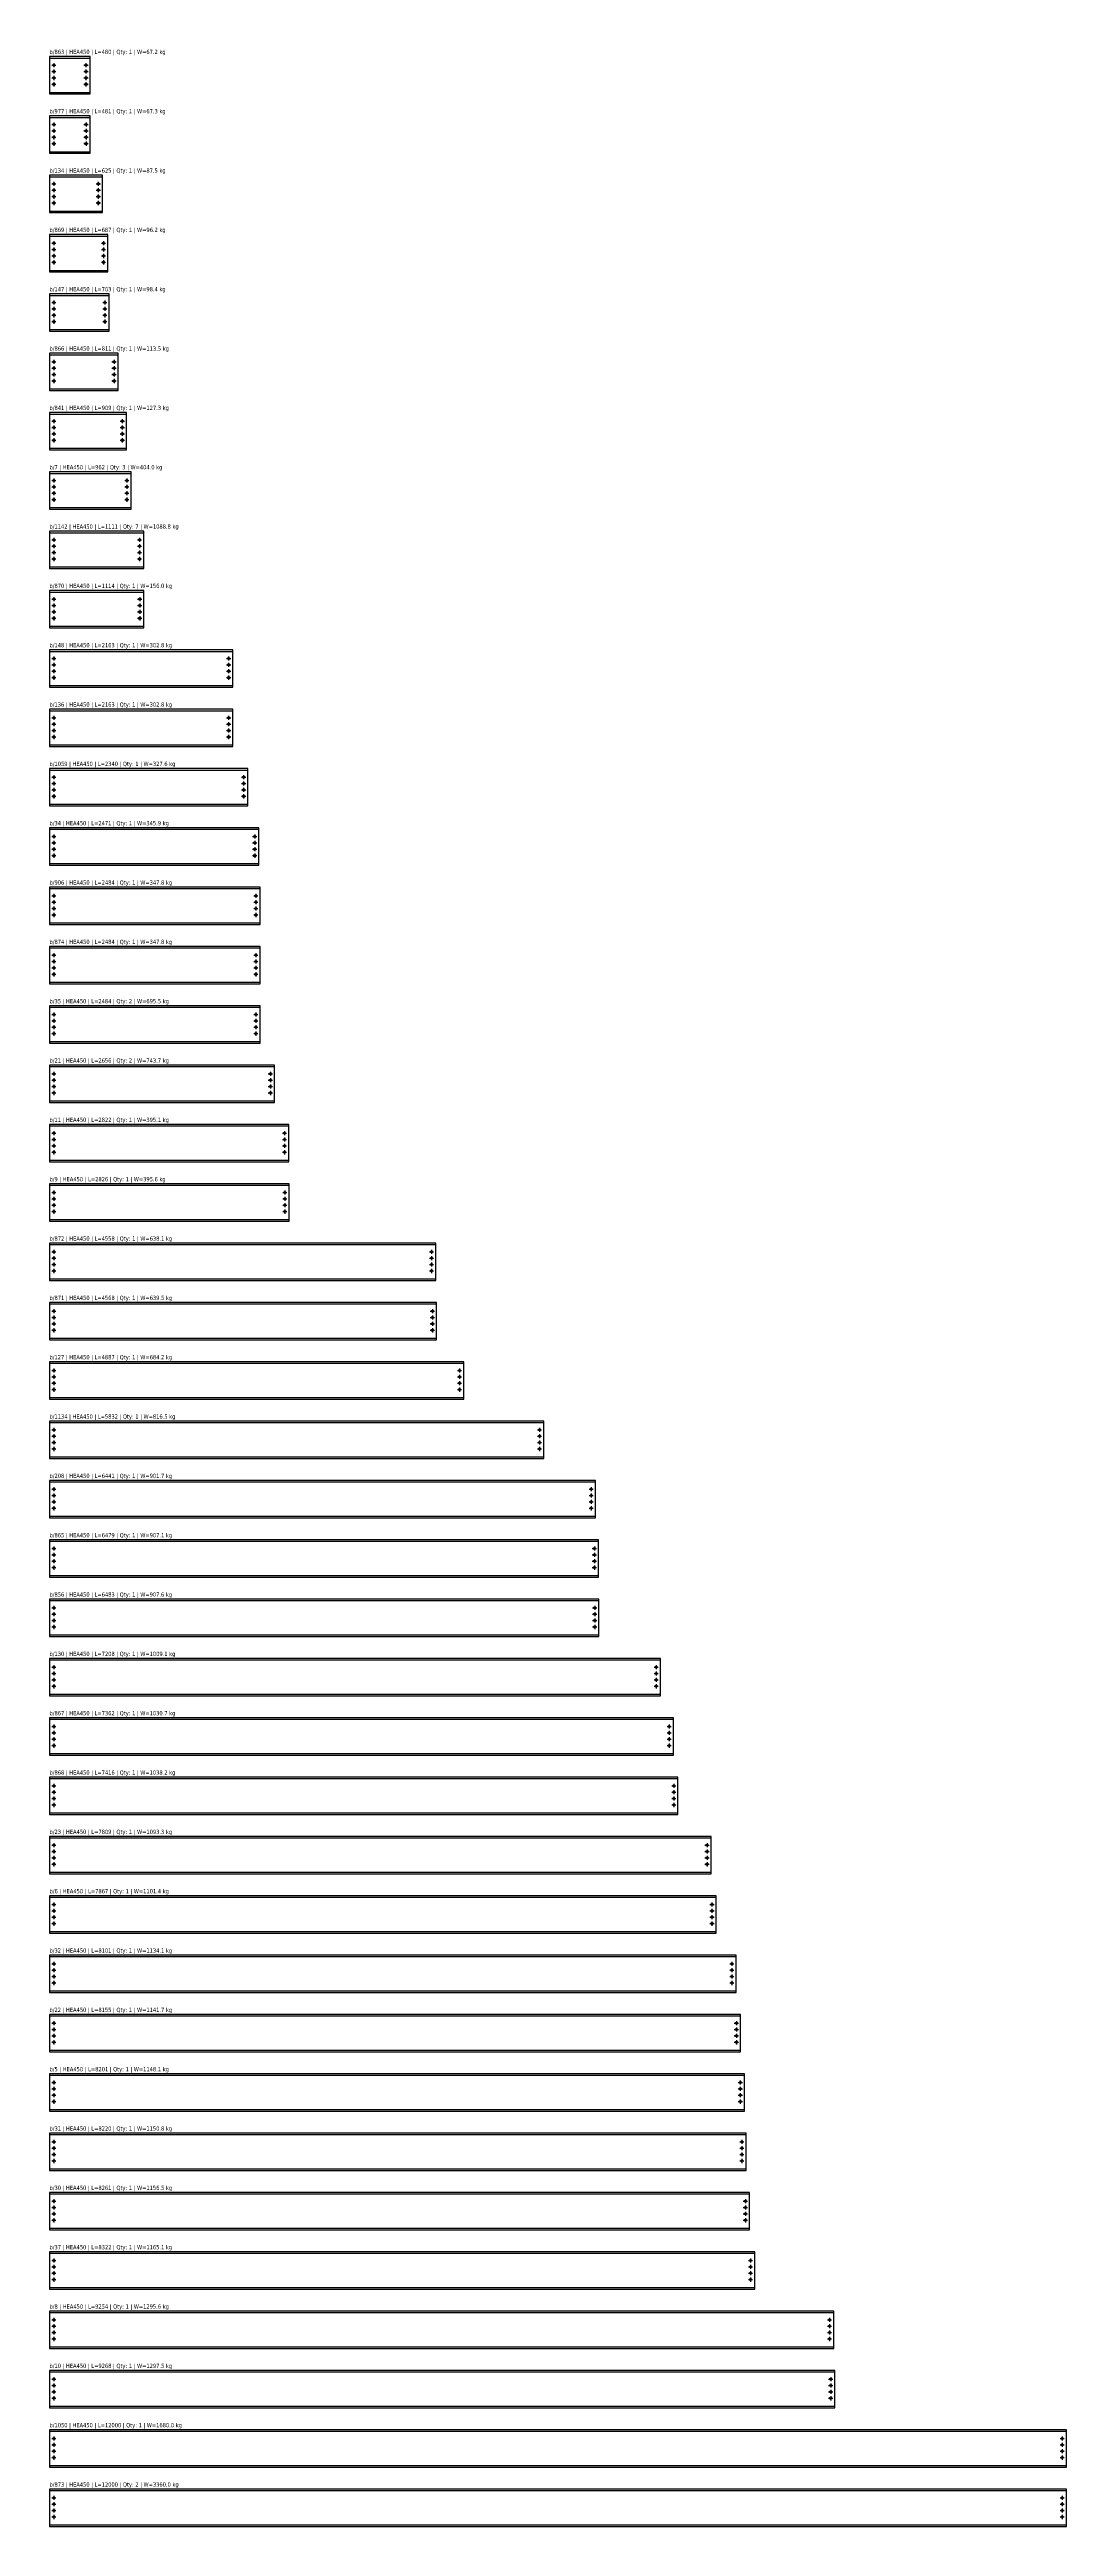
# Model space of a CAD drawing. Header units: millimetres. Extents: x 0 to 240831, y 0 to 45222.
# Drawn here: x 0 to 12000, y 16000 to 45222 of the extents above; entities that cross this region are included whole.
import ezdxf
from ezdxf.enums import TextEntityAlignment as Align

# ---------------------------------------------------------------- set-up
doc = ezdxf.new("R2010")
doc.units = ezdxf.units.MM
doc.header["$LTSCALE"] = 1000
for name, color, linetype in [('HEA450', 2, 'Continuous'), ('PERFORACIONES', 1, 'Continuous'), ('TXT_GEN', 3, 'Continuous')]:
    doc.layers.add(name, color=color, linetype=linetype)
doc.styles.add('VERDNA', font='verdana.ttf', dxfattribs={"width": 0.8})

# ---------------------------------------------------------------- blocks, each defined once
blk = doc.blocks.new('d25')
at = {"layer": 'PERFORACIONES', "linetype": 'ByBlock'}
for p, q in [((-24.5, 0), (24.5, 0)), ((0, 24.5), (0, -24.5))]:
    blk.add_line(p, q, dxfattribs=at)
blk.add_circle((0, 0), 12.5, dxfattribs=at)

msp = doc.modelspace()

# ---------------------------------------------------------------- linework, layer by layer
at = {"layer": 'HEA450'}
for p, q in [((0, 45122.5), (480, 45122.5)), ((0, 44717.5), (480, 44717.5)), ((0, 44422.5), (481, 44422.5)), ((0, 44017.5), (481, 44017.5)), ((0, 43722.5), (625, 43722.5)), ((0, 43317.5), (625, 43317.5)), ((0, 43022.5), (687, 43022.5)), ((0, 42617.5), (687, 42617.5)), ((0, 42322.5), (703, 42322.5)), ((0, 41917.5), (703, 41917.5)), ((0, 41622.5), (811, 41622.5)), ((0, 41217.5), (811, 41217.5)), ((0, 40922.5), (909, 40922.5)), ((0, 40517.5), (909, 40517.5)), ((0, 40222.5), (962, 40222.5)), ((0, 39817.5), (962, 39817.5)), ((0, 39522.5), (1111, 39522.5)), ((0, 39117.5), (1111, 39117.5)), ((0, 38822.5), (1114, 38822.5)), ((0, 38417.5), (1114, 38417.5)), ((0, 38122.5), (2163, 38122.5)), ((0, 37717.5), (2163, 37717.5)), ((0, 37422.5), (2163, 37422.5)), ((0, 37017.5), (2163, 37017.5)), ((0, 36722.5), (2340, 36722.5)), ((0, 36317.5), (2340, 36317.5)), ((0, 36022.5), (2471, 36022.5)), ((0, 35617.5), (2471, 35617.5)), ((0, 35322.5), (2484, 35322.5)), ((0, 34917.5), (2484, 34917.5)), ((0, 34622.5), (2484, 34622.5)), ((0, 34217.5), (2484, 34217.5)), ((0, 33922.5), (2484, 33922.5)), ((0, 33517.5), (2484, 33517.5)), ((0, 33222.5), (2656, 33222.5)), ((0, 32817.5), (2656, 32817.5)), ((0, 32522.5), (2822, 32522.5)), ((0, 32117.5), (2822, 32117.5)), ((0, 31822.5), (2826, 31822.5)), ((0, 31417.5), (2826, 31417.5)), ((0, 31122.5), (4558, 31122.5)), ((0, 30717.5), (4558, 30717.5)), ((0, 30422.5), (4568, 30422.5)), ((0, 30017.5), (4568, 30017.5)), ((0, 29722.5), (4887, 29722.5)), ((0, 29317.5), (4887, 29317.5)), ((0, 29022.5), (5832, 29022.5)), ((0, 28617.5), (5832, 28617.5)), ((0, 28322.5), (6441, 28322.5)), ((0, 27917.5), (6441, 27917.5)), ((0, 27622.5), (6479, 27622.5)), ((0, 27217.5), (6479, 27217.5)), ((0, 26922.5), (6483, 26922.5)), ((0, 26517.5), (6483, 26517.5)), ((0, 26222.5), (7208, 26222.5)), ((0, 25817.5), (7208, 25817.5)), ((0, 25522.5), (7362, 25522.5)), ((0, 25117.5), (7362, 25117.5)), ((0, 24822.5), (7416, 24822.5)), ((0, 24417.5), (7416, 24417.5)), ((0, 24122.5), (7809, 24122.5)), ((0, 23717.5), (7809, 23717.5)), ((0, 23422.5), (7867, 23422.5)), ((0, 23017.5), (7867, 23017.5)), ((0, 22722.5), (8101, 22722.5)), ((0, 22317.5), (8101, 22317.5)), ((0, 22022.5), (8155, 22022.5)), ((0, 21617.5), (8155, 21617.5)), ((0, 21322.5), (8201, 21322.5)), ((0, 20917.5), (8201, 20917.5)), ((0, 20622.5), (8220, 20622.5)), ((0, 20217.5), (8220, 20217.5)), ((0, 19922.5), (8261, 19922.5)), ((0, 19517.5), (8261, 19517.5)), ((0, 19222.5), (8322, 19222.5)), ((0, 18817.5), (8322, 18817.5)), ((0, 18522.5), (9254, 18522.5)), ((0, 18117.5), (9254, 18117.5)), ((0, 17822.5), (9268, 17822.5)), ((0, 17417.5), (9268, 17417.5)), ((0, 17122.5), (12000, 17122.5)), ((0, 16717.5), (12000, 16717.5)), ((0, 16422.5), (12000, 16422.5)), ((0, 16017.5), (12000, 16017.5))]:
    msp.add_line(p, q, dxfattribs=at)
for points in [[(0, 44700), (480, 44700), (480, 45140), (0, 45140)], [(0, 44000), (481, 44000), (481, 44440), (0, 44440)], [(0, 43300), (625, 43300), (625, 43740), (0, 43740)], [(0, 42600), (687, 42600), (687, 43040), (0, 43040)], [(0, 41900), (703, 41900), (703, 42340), (0, 42340)], [(0, 41200), (811, 41200), (811, 41640), (0, 41640)], [(0, 40500), (909, 40500), (909, 40940), (0, 40940)], [(0, 39800), (962, 39800), (962, 40240), (0, 40240)], [(0, 39100), (1111, 39100), (1111, 39540), (0, 39540)], [(0, 38400), (1114, 38400), (1114, 38840), (0, 38840)], [(0, 37700), (2163, 37700), (2163, 38140), (0, 38140)], [(0, 37000), (2163, 37000), (2163, 37440), (0, 37440)], [(0, 36300), (2340, 36300), (2340, 36740), (0, 36740)], [(0, 35600), (2471, 35600), (2471, 36040), (0, 36040)], [(0, 34900), (2484, 34900), (2484, 35340), (0, 35340)], [(0, 34200), (2484, 34200), (2484, 34640), (0, 34640)], [(0, 33500), (2484, 33500), (2484, 33940), (0, 33940)], [(0, 32800), (2656, 32800), (2656, 33240), (0, 33240)], [(0, 32100), (2822, 32100), (2822, 32540), (0, 32540)], [(0, 31400), (2826, 31400), (2826, 31840), (0, 31840)], [(0, 30700), (4558, 30700), (4558, 31140), (0, 31140)], [(0, 30000), (4568, 30000), (4568, 30440), (0, 30440)], [(0, 29300), (4887, 29300), (4887, 29740), (0, 29740)], [(0, 28600), (5832, 28600), (5832, 29040), (0, 29040)], [(0, 27900), (6441, 27900), (6441, 28340), (0, 28340)], [(0, 27200), (6479, 27200), (6479, 27640), (0, 27640)], [(0, 26500), (6483, 26500), (6483, 26940), (0, 26940)], [(0, 25800), (7208, 25800), (7208, 26240), (0, 26240)], [(0, 25100), (7362, 25100), (7362, 25540), (0, 25540)], [(0, 24400), (7416, 24400), (7416, 24840), (0, 24840)], [(0, 23700), (7809, 23700), (7809, 24140), (0, 24140)], [(0, 23000), (7867, 23000), (7867, 23440), (0, 23440)], [(0, 22300), (8101, 22300), (8101, 22740), (0, 22740)], [(0, 21600), (8155, 21600), (8155, 22040), (0, 22040)], [(0, 20900), (8201, 20900), (8201, 21340), (0, 21340)], [(0, 20200), (8220, 20200), (8220, 20640), (0, 20640)], [(0, 19500), (8261, 19500), (8261, 19940), (0, 19940)], [(0, 18800), (8322, 18800), (8322, 19240), (0, 19240)], [(0, 18100), (9254, 18100), (9254, 18540), (0, 18540)], [(0, 17400), (9268, 17400), (9268, 17840), (0, 17840)], [(0, 16700), (12000, 16700), (12000, 17140), (0, 17140)], [(0, 16000), (12000, 16000), (12000, 16440), (0, 16440)]]:
    msp.add_lwpolyline(points, close=True, dxfattribs=at)

# ---------------------------------------------------------------- block references
for p in [(50, 45037.5), (430, 45037.5), (50, 44962.5), (50, 44887.5), (50, 44812.5), (430, 44962.5), (430, 44887.5), (430, 44812.5), (50, 44337.5), (50, 44262.5), (50, 44187.5), (50, 44112.5), (431, 44337.5), (431, 44262.5), (431, 44187.5), (431, 44112.5), (50, 43637.5), (50, 43562.5), (575, 43637.5), (575, 43562.5), (50, 43487.5), (50, 43412.5), (575, 43487.5), (575, 43412.5), (50, 42937.5), (637, 42937.5), (50, 42862.5), (50, 42787.5), (50, 42712.5), (637, 42862.5), (637, 42787.5), (637, 42712.5), (50, 42237.5), (50, 42162.5), (50, 42087.5), (653, 42237.5), (653, 42162.5), (653, 42087.5), (50, 42012.5), (653, 42012.5), (50, 41537.5), (761, 41537.5), (50, 41462.5), (50, 41387.5), (50, 41312.5), (761, 41462.5), (761, 41387.5), (761, 41312.5), (50, 40837.5), (50, 40762.5), (50, 40687.5), (50, 40612.5), (859, 40837.5), (859, 40762.5), (859, 40687.5), (859, 40612.5), (50, 40137.5), (50, 40062.5), (912, 40137.5), (912, 40062.5), (50, 39987.5), (50, 39912.5), (912, 39987.5), (912, 39912.5), (50, 39437.5), (1061, 39437.5), (50, 39362.5), (50, 39287.5), (50, 39212.5), (1061, 39362.5), (1061, 39287.5), (1061, 39212.5), (50, 38737.5), (50, 38662.5), (50, 38587.5), (1064, 38737.5), (1064, 38662.5), (1064, 38587.5), (50, 38512.5), (1064, 38512.5), (50, 38037.5), (2113, 38037.5), (50, 37962.5), (50, 37887.5), (50, 37812.5), (2113, 37962.5), (2113, 37887.5), (2113, 37812.5), (50, 37337.5), (50, 37262.5), (50, 37187.5), (50, 37112.5), (2113, 37337.5), (2113, 37262.5), (2113, 37187.5), (2113, 37112.5), (50, 36637.5), (50, 36562.5), (2290, 36637.5), (2290, 36562.5), (50, 36487.5), (50, 36412.5), (2290, 36487.5), (2290, 36412.5), (50, 35937.5), (2421, 35937.5), (50, 35862.5), (50, 35787.5), (50, 35712.5), (2421, 35862.5), (2421, 35787.5), (2421, 35712.5), (50, 35237.5), (50, 35162.5), (50, 35087.5), (2434, 35237.5), (2434, 35162.5), (2434, 35087.5), (50, 35012.5), (2434, 35012.5), (50, 34537.5), (50, 34462.5), (2434, 34537.5), (2434, 34462.5), (50, 34387.5), (50, 34312.5), (2434, 34387.5), (2434, 34312.5), (50, 33837.5), (50, 33762.5), (50, 33687.5), (50, 33612.5), (2434, 33837.5), (2434, 33762.5), (2434, 33687.5), (2434, 33612.5), (50, 33137.5), (50, 33062.5), (2606, 33137.5), (2606, 33062.5), (50, 32987.5), (50, 32912.5), (2606, 32987.5), (2606, 32912.5), (50, 32437.5), (2772, 32437.5), (50, 32362.5), (50, 32287.5), (50, 32212.5), (2772, 32362.5), (2772, 32287.5), (2772, 32212.5), (50, 31737.5), (50, 31662.5), (50, 31587.5), (2776, 31737.5), (2776, 31662.5), (2776, 31587.5), (50, 31512.5), (2776, 31512.5), (50, 31037.5), (50, 30962.5), (4508, 31037.5), (4508, 30962.5), (50, 30887.5), (50, 30812.5), (4508, 30887.5), (4508, 30812.5), (50, 30337.5), (50, 30262.5), (50, 30187.5), (50, 30112.5), (4518, 30337.5), (4518, 30262.5), (4518, 30187.5), (4518, 30112.5), (50, 29637.5), (50, 29562.5), (4837, 29637.5), (4837, 29562.5), (50, 29487.5), (50, 29412.5), (4837, 29487.5), (4837, 29412.5), (50, 28937.5), (5782, 28937.5), (50, 28862.5), (50, 28787.5), (50, 28712.5), (5782, 28862.5), (5782, 28787.5), (5782, 28712.5), (50, 28237.5), (50, 28162.5), (50, 28087.5), (6391, 28237.5), (6391, 28162.5), (6391, 28087.5), (50, 28012.5), (6391, 28012.5), (50, 27537.5), (50, 27462.5), (6429, 27537.5), (6429, 27462.5), (50, 27387.5), (50, 27312.5), (6429, 27387.5), (6429, 27312.5), (50, 26837.5), (50, 26762.5), (50, 26687.5), (50, 26612.5), (6433, 26837.5), (6433, 26762.5), (6433, 26687.5), (6433, 26612.5), (50, 26137.5), (50, 26062.5), (50, 25987.5), (7158, 26137.5), (7158, 26062.5), (7158, 25987.5), (50, 25912.5), (7158, 25912.5), (50, 25437.5), (7312, 25437.5), (50, 25362.5), (50, 25287.5), (50, 25212.5), (7312, 25362.5), (7312, 25287.5), (7312, 25212.5), (50, 24737.5), (50, 24662.5), (50, 24587.5), (7366, 24737.5), (7366, 24662.5), (7366, 24587.5), (50, 24512.5), (7366, 24512.5), (50, 24037.5), (50, 23962.5), (7759, 24037.5), (7759, 23962.5), (50, 23887.5), (50, 23812.5), (7759, 23887.5), (7759, 23812.5), (50, 23337.5), (50, 23262.5), (50, 23187.5), (50, 23112.5), (7817, 23337.5), (7817, 23262.5), (7817, 23187.5), (7817, 23112.5), (50, 22637.5), (50, 22562.5), (50, 22487.5), (8051, 22637.5), (8051, 22562.5), (8051, 22487.5), (50, 22412.5), (8051, 22412.5), (50, 21937.5), (8105, 21937.5), (50, 21862.5), (50, 21787.5), (50, 21712.5), (8105, 21862.5), (8105, 21787.5), (8105, 21712.5), (50, 21237.5), (50, 21162.5), (50, 21087.5), (8151, 21237.5), (8151, 21162.5), (8151, 21087.5), (50, 21012.5), (8151, 21012.5), (50, 20537.5), (50, 20462.5), (8170, 20537.5), (8170, 20462.5), (50, 20387.5), (50, 20312.5), (8170, 20387.5), (8170, 20312.5), (50, 19837.5), (50, 19762.5), (50, 19687.5), (50, 19612.5), (8211, 19837.5), (8211, 19762.5), (8211, 19687.5), (8211, 19612.5), (50, 19137.5), (50, 19062.5), (50, 18987.5), (8272, 19137.5), (8272, 19062.5), (8272, 18987.5), (50, 18912.5), (8272, 18912.5), (50, 18437.5), (9204, 18437.5), (50, 18362.5), (50, 18287.5), (50, 18212.5), (9204, 18362.5), (9204, 18287.5), (9204, 18212.5), (50, 17737.5), (50, 17662.5), (50, 17587.5), (50, 17512.5), (9218, 17737.5), (9218, 17662.5), (9218, 17587.5), (9218, 17512.5), (50, 17037.5), (50, 16962.5), (11950, 17037.5), (11950, 16962.5), (50, 16887.5), (50, 16812.5), (11950, 16887.5), (11950, 16812.5), (50, 16337.5), (50, 16262.5), (50, 16187.5), (50, 16112.5), (11950, 16337.5), (11950, 16262.5), (11950, 16187.5), (11950, 16112.5)]:
    msp.add_blockref('d25', p, dxfattribs=at)

# ---------------------------------------------------------------- texts
at = {"layer": 'TXT_GEN', "style": 'VERDNA', "width": 0.8}
for s, p in [('b/863 | HEA450 | L=480 | Qty: 1 | W=67.2 kg', (0, 45155)), ('b/977 | HEA450 | L=481 | Qty: 1 | W=67.3 kg', (0, 44455)), ('b/134 | HEA450 | L=625 | Qty: 1 | W=87.5 kg', (0, 43755)), ('b/869 | HEA450 | L=687 | Qty: 1 | W=96.2 kg', (0, 43055)), ('b/147 | HEA450 | L=703 | Qty: 1 | W=98.4 kg', (0, 42355)), ('b/866 | HEA450 | L=811 | Qty: 1 | W=113.5 kg', (0, 41655)), ('b/841 | HEA450 | L=909 | Qty: 1 | W=127.3 kg', (0, 40955)), ('b/7 | HEA450 | L=962 | Qty: 3 | W=404.0 kg', (0, 40255)), ('b/1142 | HEA450 | L=1111 | Qty: 7 | W=1088.8 kg', (0, 39555)), ('b/870 | HEA450 | L=1114 | Qty: 1 | W=156.0 kg', (0, 38855)), ('b/148 | HEA450 | L=2163 | Qty: 1 | W=302.8 kg', (0, 38155)), ('b/136 | HEA450 | L=2163 | Qty: 1 | W=302.8 kg', (0, 37455)), ('b/1059 | HEA450 | L=2340 | Qty: 1 | W=327.6 kg', (0, 36755)), ('b/34 | HEA450 | L=2471 | Qty: 1 | W=345.9 kg', (0, 36055)), ('b/906 | HEA450 | L=2484 | Qty: 1 | W=347.8 kg', (0, 35355)), ('b/874 | HEA450 | L=2484 | Qty: 1 | W=347.8 kg', (0, 34655)), ('b/35 | HEA450 | L=2484 | Qty: 2 | W=695.5 kg', (0, 33955)), ('b/21 | HEA450 | L=2656 | Qty: 2 | W=743.7 kg', (0, 33255)), ('b/11 | HEA450 | L=2822 | Qty: 1 | W=395.1 kg', (0, 32555)), ('b/9 | HEA450 | L=2826 | Qty: 1 | W=395.6 kg', (0, 31855)), ('b/872 | HEA450 | L=4558 | Qty: 1 | W=638.1 kg', (0, 31155)), ('b/871 | HEA450 | L=4568 | Qty: 1 | W=639.5 kg', (0, 30455)), ('b/127 | HEA450 | L=4887 | Qty: 1 | W=684.2 kg', (0, 29755)), ('b/1134 | HEA450 | L=5832 | Qty: 1 | W=816.5 kg', (0, 29055)), ('b/208 | HEA450 | L=6441 | Qty: 1 | W=901.7 kg', (0, 28355)), ('b/865 | HEA450 | L=6479 | Qty: 1 | W=907.1 kg', (0, 27655)), ('b/856 | HEA450 | L=6483 | Qty: 1 | W=907.6 kg', (0, 26955)), ('b/130 | HEA450 | L=7208 | Qty: 1 | W=1009.1 kg', (0, 26255)), ('b/867 | HEA450 | L=7362 | Qty: 1 | W=1030.7 kg', (0, 25555)), ('b/868 | HEA450 | L=7416 | Qty: 1 | W=1038.2 kg', (0, 24855)), ('b/23 | HEA450 | L=7809 | Qty: 1 | W=1093.3 kg', (0, 24155)), ('b/6 | HEA450 | L=7867 | Qty: 1 | W=1101.4 kg', (0, 23455)), ('b/32 | HEA450 | L=8101 | Qty: 1 | W=1134.1 kg', (0, 22755)), ('b/22 | HEA450 | L=8155 | Qty: 1 | W=1141.7 kg', (0, 22055)), ('b/5 | HEA450 | L=8201 | Qty: 1 | W=1148.1 kg', (0, 21355)), ('b/31 | HEA450 | L=8220 | Qty: 1 | W=1150.8 kg', (0, 20655)), ('b/30 | HEA450 | L=8261 | Qty: 1 | W=1156.5 kg', (0, 19955)), ('b/37 | HEA450 | L=8322 | Qty: 1 | W=1165.1 kg', (0, 19255)), ('b/8 | HEA450 | L=9254 | Qty: 1 | W=1295.6 kg', (0, 18555)), ('b/10 | HEA450 | L=9268 | Qty: 1 | W=1297.5 kg', (0, 17855)), ('b/1050 | HEA450 | L=12000 | Qty: 1 | W=1680.0 kg', (0, 17155)), ('b/873 | HEA450 | L=12000 | Qty: 2 | W=3360.0 kg', (0, 16455))]:
    msp.add_text(s, height=50, dxfattribs=at).set_placement(p, align=Align.BOTTOM_LEFT)

doc.saveas('drawing.dxf')
